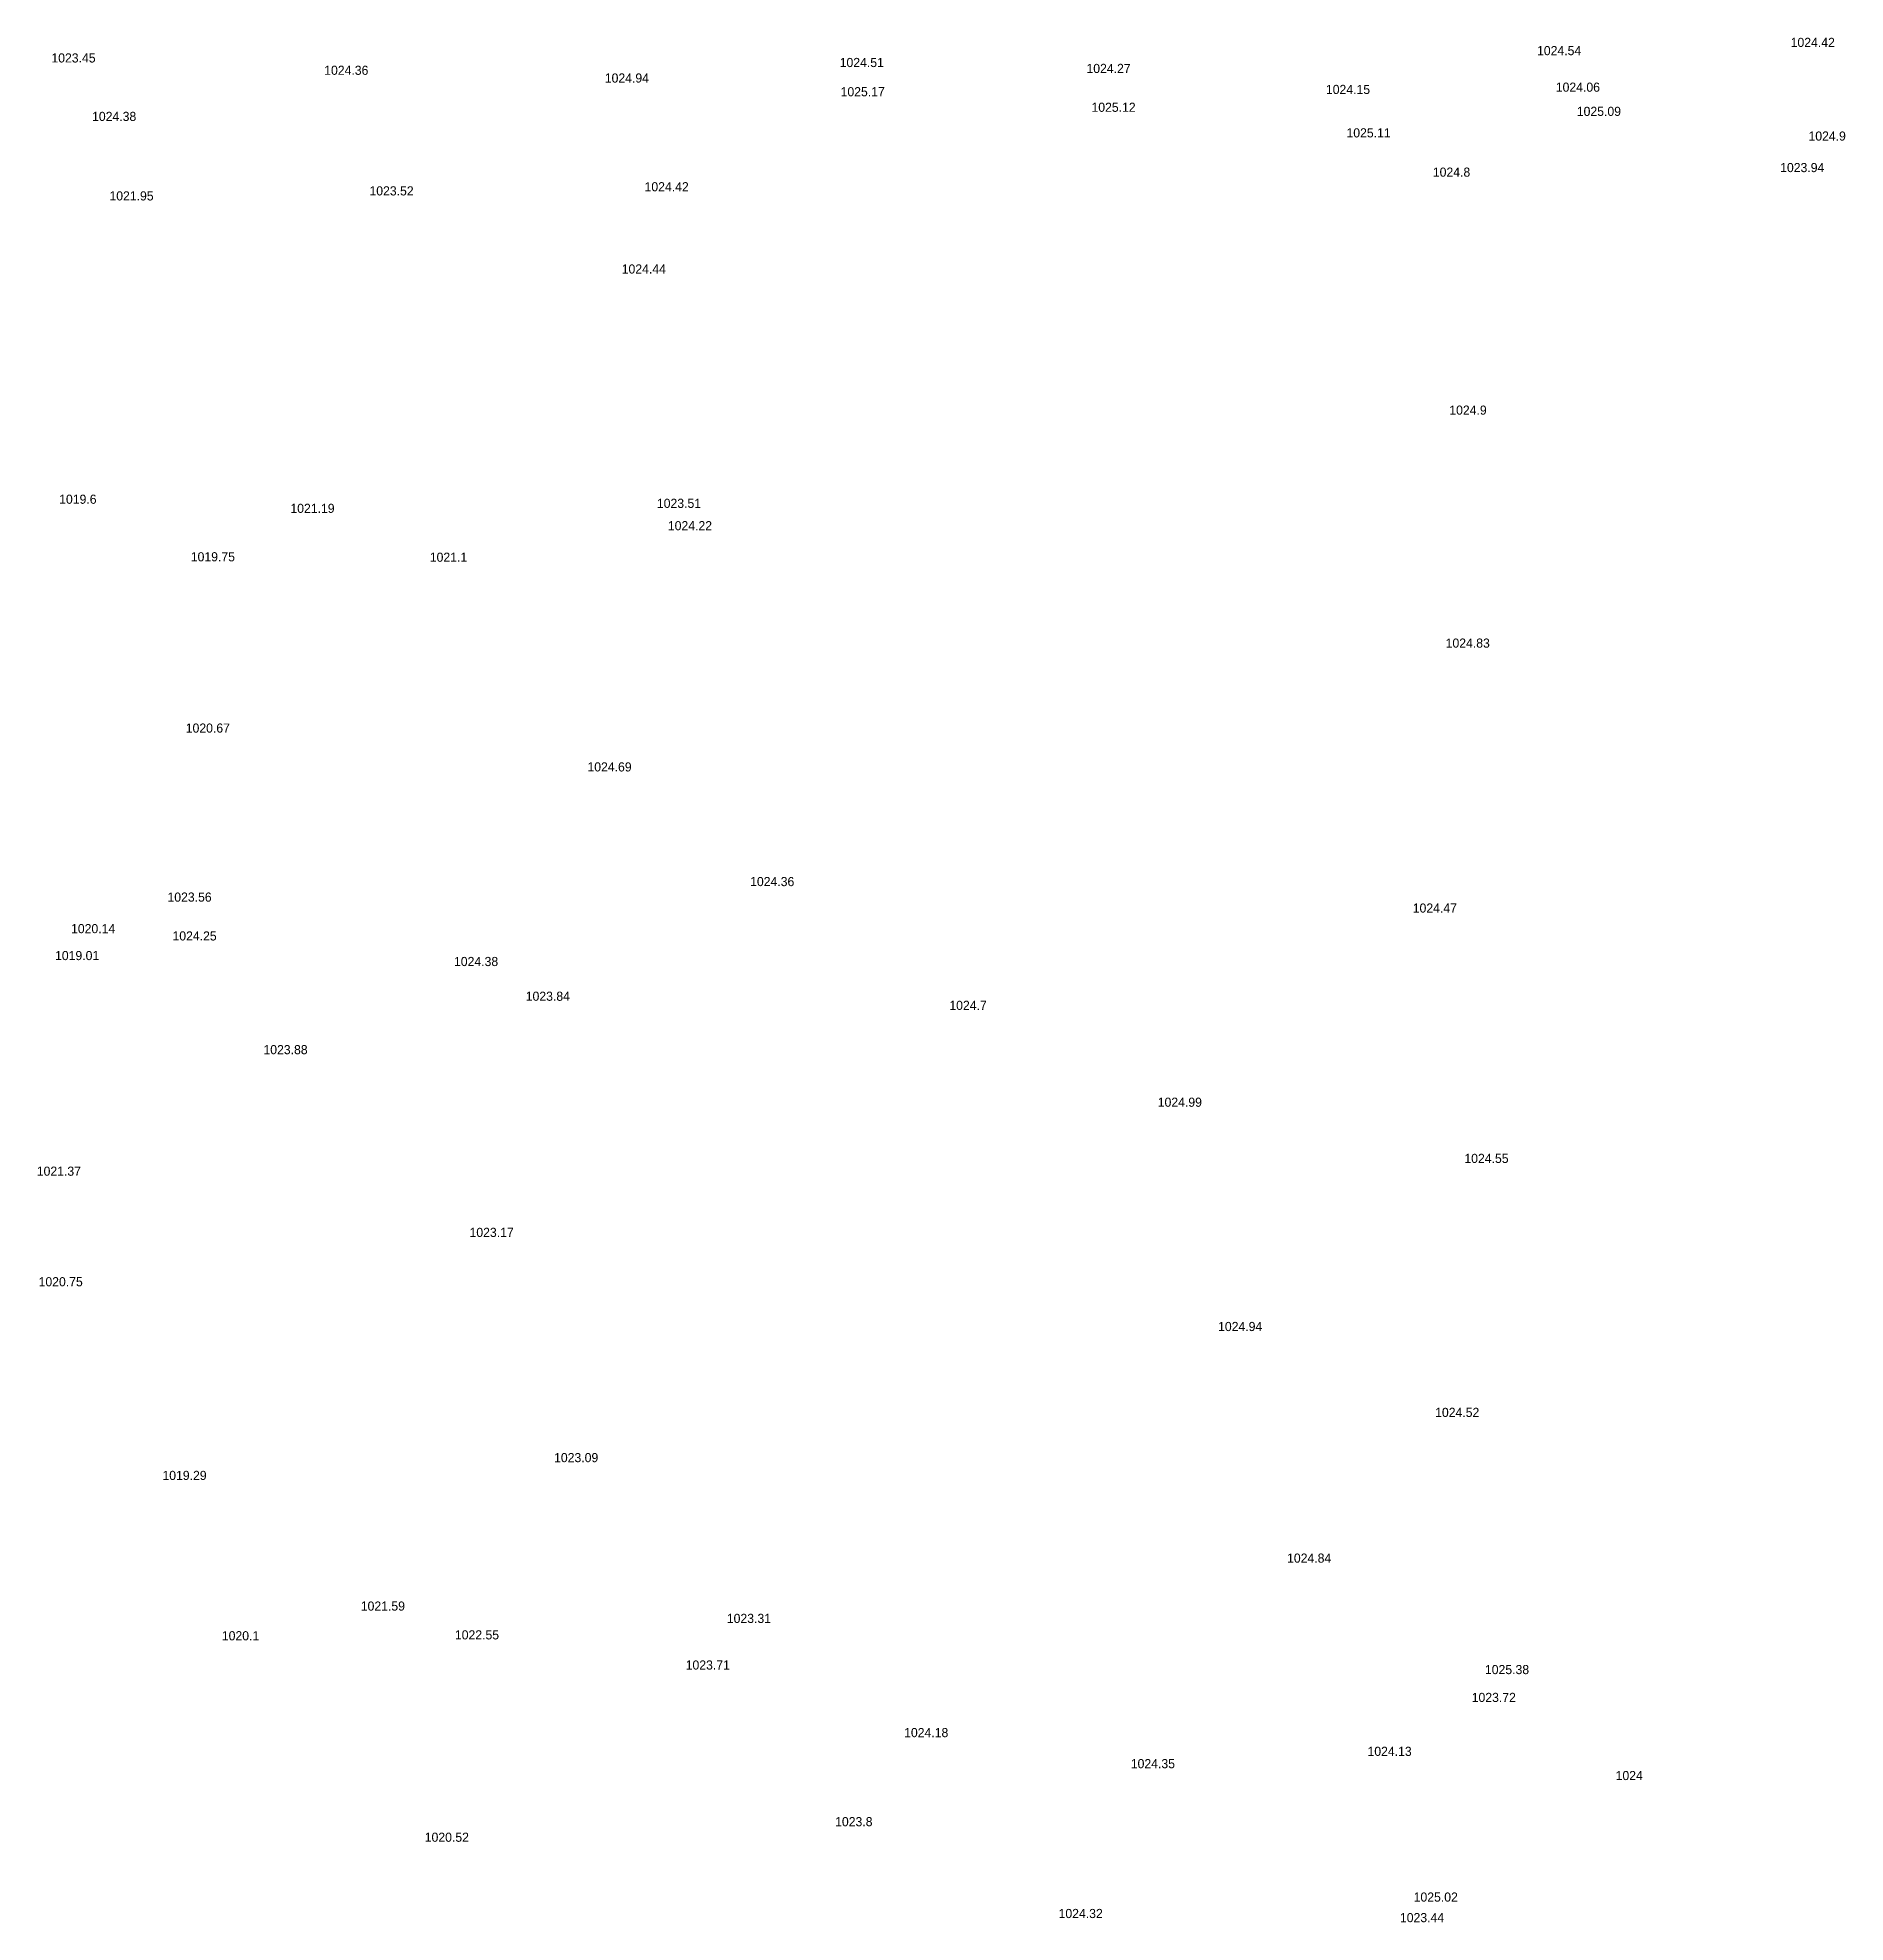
# Model space of a CAD drawing. Header units: inches. Extents: x 628884 to 629912, y 4519174 to 4520145.
# Drawn here: x 629473.96 to 629513.52, y 4519234.63 to 4519275.88 of the extents above; entities that cross this region are included whole.
import ezdxf

# ---------------------------------------------------------------- set-up
doc = ezdxf.new("R2010")
doc.units = ezdxf.units.IN
doc.header["$MEASUREMENT"] = 0

msp = doc.modelspace()

# ---------------------------------------------------------------- texts
for s, p in [('1023.45', (629474.26, 4519275.34, 1023.45)), ('1024.54', (629506.77, 4519275.5, 1024.54)), ('1024.42', (629512.32, 4519275.68, 1024.42)), ('1024.36', (629480.23, 4519275.07, 1024.36)), ('1024.51', (629491.51, 4519275.24, 1024.51)), ('1024.27', (629496.91, 4519275.11, 1024.27)), ('1024.94', (629486.37, 4519274.9, 1024.94)), ('1025.17', (629491.53, 4519274.6, 1025.17)), ('1024.15', (629502.15, 4519274.65, 1024.15)), ('1024.06', (629507.18, 4519274.7, 1024.06)), ('1025.12', (629497.02, 4519274.26, 1025.12)), ('1025.09', (629507.64, 4519274.17, 1025.09)), ('1024.38', (629475.15, 4519274.06, 1024.38)), ('1025.11', (629502.6, 4519273.7, 1025.11)), ('1024.9', (629512.71, 4519273.63, 1024.9)), ('1023.94', (629512.09, 4519272.94, 1023.94)), ('1024.42', (629487.24, 4519272.52, 1024.42)), ('1024.8', (629504.49, 4519272.84, 1024.8)), ('1021.95', (629475.53, 4519272.32, 1021.95)), ('1023.52', (629481.22, 4519272.43, 1023.52)), ('1024.44', (629486.74, 4519270.72, 1024.44)), ('1024.9', (629504.85, 4519267.63, 1024.9)), ('1019.6', (629474.43, 4519265.68, 1019.6)), ('1021.19', (629479.49, 4519265.48, 1021.19)), ('1023.51', (629487.51, 4519265.59, 1023.51)), ('1024.22', (629487.75, 4519265.1, 1024.22)), ('1019.75', (629477.31, 4519264.42, 1019.75)), ('1021.1', (629482.54, 4519264.41, 1021.1)), ('1024.83', (629504.77, 4519262.53, 1024.83)), ('1020.67', (629477.2, 4519260.67, 1020.67)), ('1024.69', (629485.99, 4519259.82, 1024.69)), ('1024.36', (629489.55, 4519257.31, 1024.36)), ('1023.56', (629476.8, 4519256.97, 1023.56)), ('1024.47', (629504.05, 4519256.73, 1024.47)), ('1020.14', (629474.69, 4519256.28, 1020.14)), ('1024.25', (629476.91, 4519256.12, 1024.25)), ('1019.01', (629474.34, 4519255.69, 1019.01)), ('1024.38', (629483.07, 4519255.56, 1024.38)), ('1023.84', (629484.64, 4519254.8, 1023.84)), ('1024.7', (629493.91, 4519254.6, 1024.7)), ('1023.88', (629478.9, 4519253.63, 1023.88)), ('1024.99', (629498.47, 4519252.48, 1024.99)), ('1024.55', (629505.18, 4519251.25, 1024.55)), ('1021.37', (629473.94, 4519250.97, 1021.37)), ('1023.17', (629483.41, 4519249.63, 1023.17)), ('1020.75', (629473.98, 4519248.55, 1020.75)), ('1024.94', (629499.79, 4519247.57, 1024.94)), ('1024.52', (629504.54, 4519245.69, 1024.52)), ('1023.09', (629485.26, 4519244.7, 1023.09)), ('1019.29', (629476.69, 4519244.31, 1019.29)), ('1024.84', (629501.3, 4519242.5, 1024.84)), ('1021.59', (629481.03, 4519241.45, 1021.59)), ('1023.31', (629489.04, 4519241.18, 1023.31)), ('1020.1', (629477.99, 4519240.8, 1020.1)), ('1022.55', (629483.09, 4519240.82, 1022.55)), ('1023.71', (629488.14, 4519240.16, 1023.71)), ('1025.38', (629505.63, 4519240.06, 1025.38)), ('1023.72', (629505.34, 4519239.45, 1023.72)), ('1024.18', (629492.92, 4519238.68, 1024.18)), ('1024.13', (629503.06, 4519238.27, 1024.13)), ('1024.35', (629497.88, 4519238, 1024.35)), ('1024', (629508.49, 4519237.74, 1024)), ('1023.8', (629491.41, 4519236.73, 1023.8)), ('1020.52', (629482.43, 4519236.39, 1020.52)), ('1025.02', (629504.07, 4519235.08, 1025.02)), ('1024.32', (629496.3, 4519234.72, 1024.32)), ('1023.44', (629503.77, 4519234.63, 1023.44))]:
    msp.add_text(s, height=0.2).set_placement(p)

doc.saveas('drawing.dxf')
